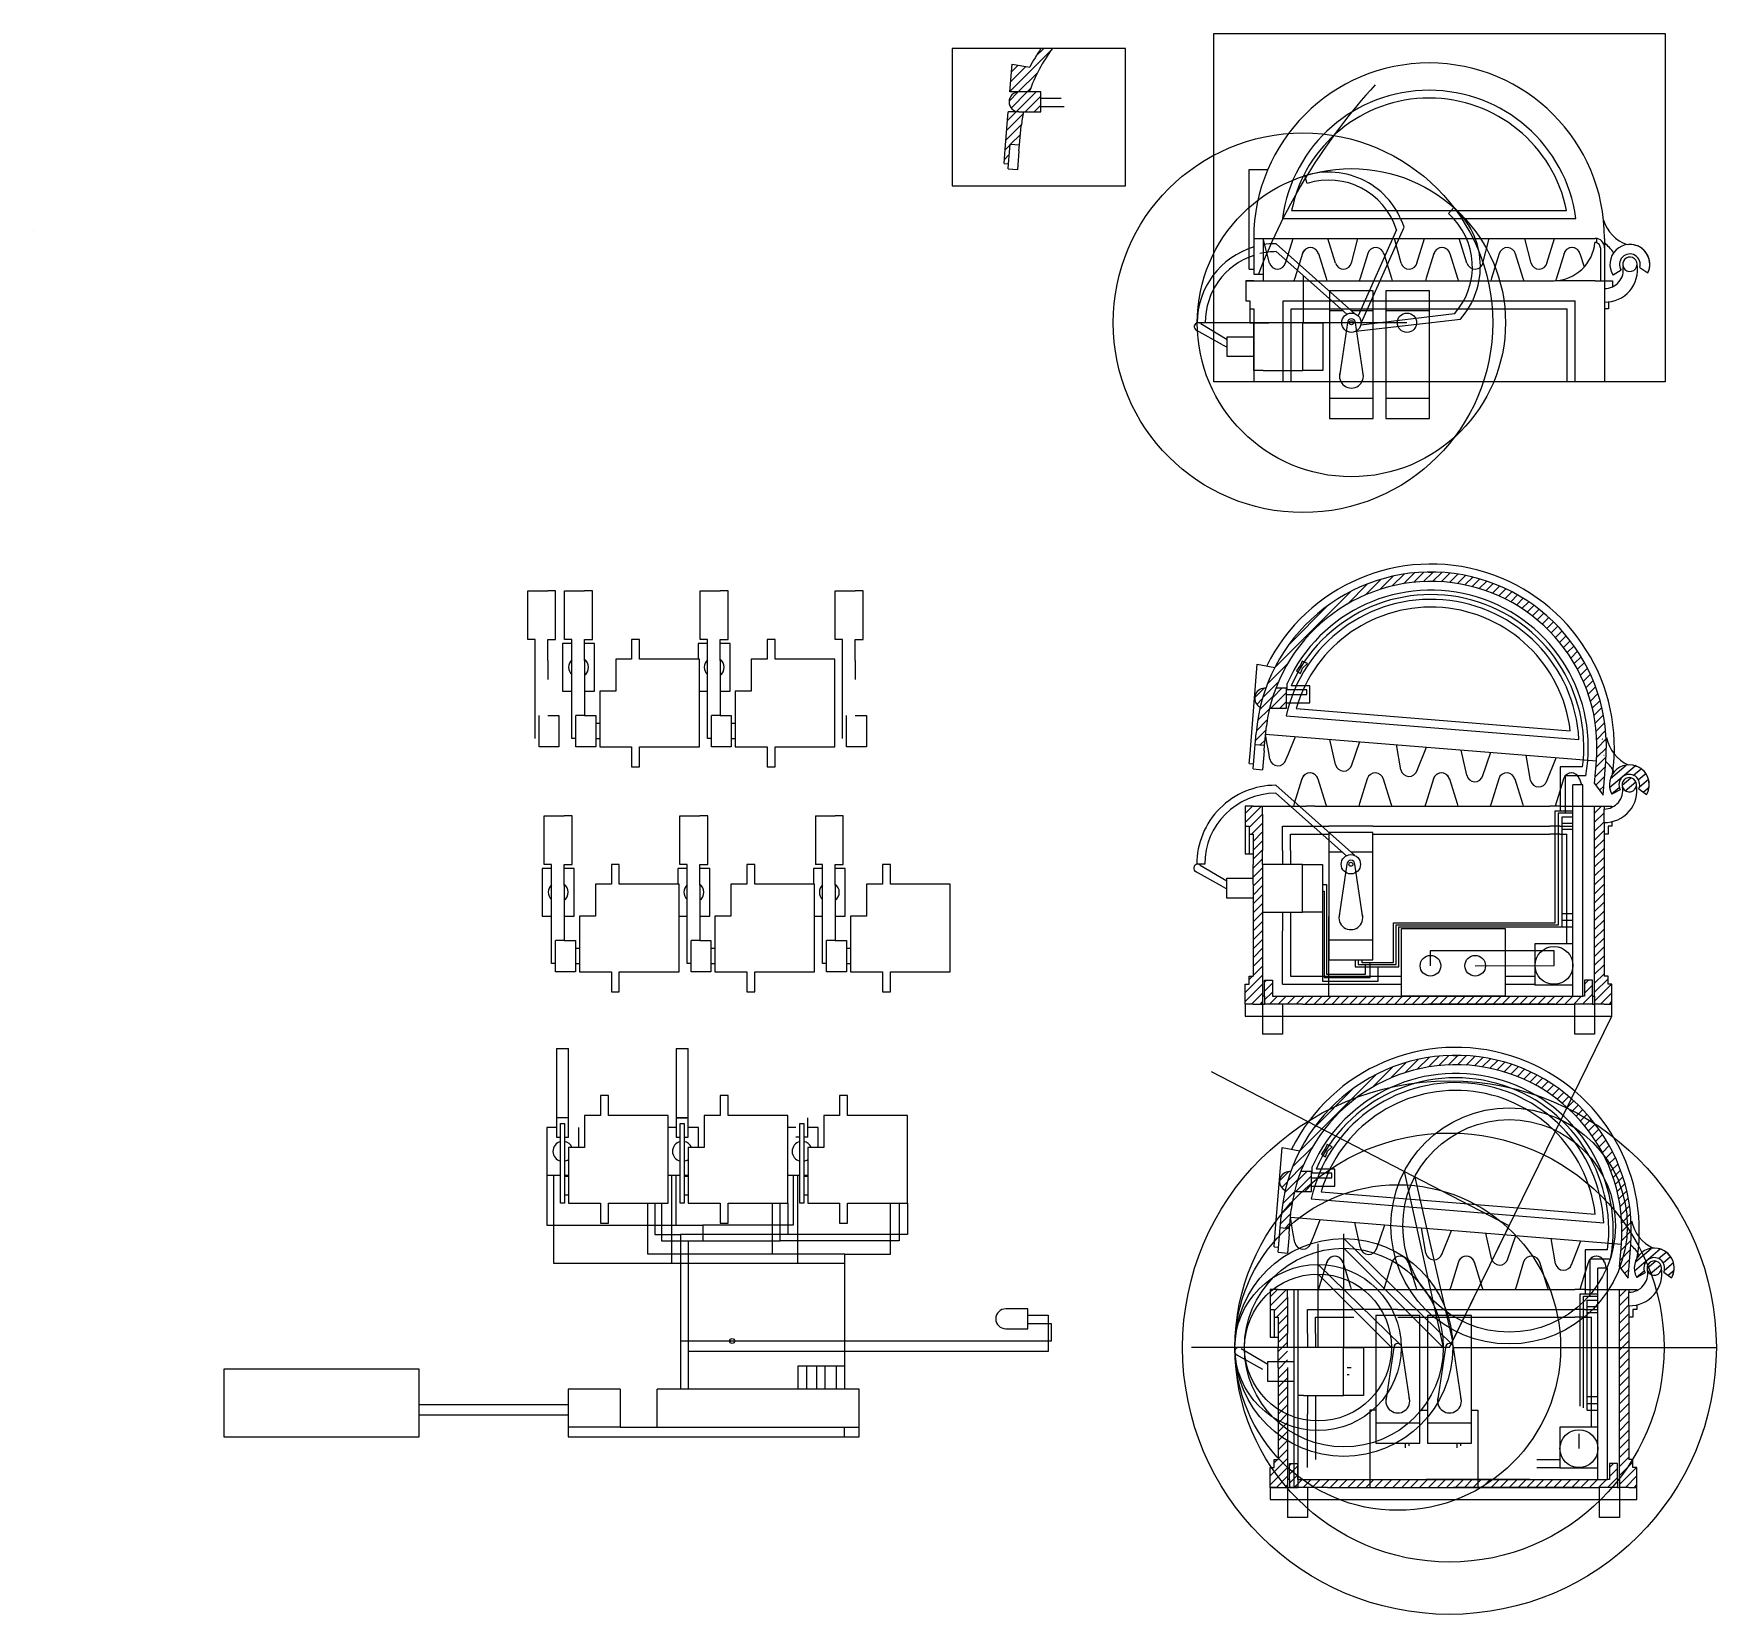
# Model space of a CAD drawing. Header units: millimetres. Extents: x 87 to 257, y -5 to 54.
# Drawn here: x 214.7 to 256.91, y -4.93 to 34.73 of the extents above; entities that cross this region are included whole.
import ezdxf

# ---------------------------------------------------------------- set-up
doc = ezdxf.new("R2010")
doc.units = ezdxf.units.MM
doc.layers.get('0').transparency = 0.1
for name, color, linetype, transparency in [('5V', 30, 'Continuous', 0.1), ('GND', 251, 'Continuous', 0.1), ('Pins', 230, 'Continuous', 0.1), ('sezione', 90, 'Continuous', 0.1)]:
    doc.layers.add(name, color=color, linetype=linetype, transparency=transparency)
for name, color, linetype in [('components', 10, 'Continuous'), ('Layer1', 151, 'Continuous'), ('scatola', 255, 'Continuous')]:
    doc.layers.add(name, color=color, linetype=linetype)
pattern_1 = [(45, (53.01567, 0), (-0.1122532, 0.1122532), [])]
pattern_2 = [(45, (73.00359, -15.03671), (-0.1122532, 0.1122532), [])]
pattern_3 = [(45, (73.62871, -27.16204), (-0.1122532, 0.1122532), [])]

msp = doc.modelspace()

# ---------------------------------------------------------------- hatches: boundary and pattern name
at = {"layer": 'components'}
h = msp.add_hatch(dxfattribs=at)
h.set_pattern_fill('ANSI31', color=256, scale=0.05)
h.set_pattern_definition(pattern_1)
h.paths.add_polyline_path([(239.96843, 33.26956), (239.41732, 33.26956, 0.3675249), (239.17059, 33.05988), (239.16732, 33.01956, 0.41421356), (239.41732, 32.76956), (239.96843, 32.76956)])
at = {"layer": 'scatola'}
h = msp.add_hatch(dxfattribs=at)
h.set_pattern_fill('ANSI31', color=256, scale=0.05)
h.set_pattern_definition(pattern_2)
h.paths.add_polyline_path([(245.62217, 17.35866, -0.95307372), (253.9141, 16.68557), (253.90271, 16.48584), (253.85638, 15.91512), (254.06953, 15.62916), (254.13753, 16.46678, 1), (245.36638, 17.17876), (245.34365, 16.89876), (245.57847, 16.8797), (245.60304, 17.14897), (245.6012, 17.1597), (245.604, 17.15948)])
h = msp.add_hatch(dxfattribs=at)
h.set_pattern_fill('ANSI31', color=256, scale=0.05)
h.set_pattern_definition([(45, (59.1775, -14.96354), (-0.1122532, 0.1122532), [])])
edge = h.paths.add_edge_path()
edge.add_arc((249.75195, 16.82277), 4.16441, 159.13459, 166.343007)
edge.add_line((245.70529, 17.80603), (246.13025, 17.80603))
edge.add_line((246.13025, 17.80603), (246.13025, 18.30603))
edge.add_line((246.13025, 18.30603), (245.86065, 18.30603))
edge = h.paths.add_edge_path()
edge.add_arc((249.75195, 16.82277), 4.4, 160.29953, 166.746402)
edge.add_arc((245.57914, 18.05603), 0.25, 90, 243.897672, ccw=False)
edge.add_line((245.57914, 18.30603), (245.60949, 18.30603))
h = msp.add_hatch(dxfattribs=at)
h.set_pattern_fill('ANSI31', color=256, scale=0.05, angle=-4.640726)
h.set_pattern_definition([(40.35927, (71.09742, -0.23255), (-0.10280308, 0.12096731), [])])
h.paths.add_polyline_path([(254.93617, 16.34077, -0.01966251), (254.87125, 16.36535, 0.66979759), (254.28766, 15.64803), (254.44575, 15.73251), (254.49855, 15.76143, -1.59693894), (254.9668, 15.78447), (255.16121, 15.63853, 0.44012966)])
h.paths.add_polyline_path([(254.55864, 15.82313, 0.80054341), (254.90649, 15.87202, 1.24915149)], flags=17)
h = msp.add_hatch(dxfattribs=at)
h.set_pattern_fill('ANSI31', color=256, scale=0.05)
h.set_pattern_definition(pattern_2)
h.paths.add_polyline_path([(245.52811, 10.58158), (245.52811, 13.38952), (245.52811, 13.88952), (245.52811, 14.23952), (245.52811, 15.15094), (245.52811, 15.34912), (245.29252, 15.34912), (245.09252, 15.34912), (245.09252, 14.84912), (245.19252, 14.84912), (245.19252, 14.64912), (245.29252, 14.64912), (245.29252, 13.88952), (245.29252, 13.38952), (245.29252, 12.22226), (245.29252, 11.08158), (245.19252, 11.08158), (245.19252, 10.88158), (245.09252, 10.88158), (245.09252, 10.38158), (245.29252, 10.38158), (245.52811, 10.38158)])
h.paths.add_polyline_path([(253.80692, 10.58158), (253.80692, 10.98158), (253.60692, 10.98158), (253.60692, 10.58158), (253.55692, 10.58158), (245.82811, 10.58158), (245.77811, 10.58158), (245.77811, 10.98158), (245.57811, 10.98158), (245.57811, 10.58158), (245.57811, 10.38158), (246.02811, 10.38158), (246.52811, 10.38158), (252.85692, 10.38158), (253.35692, 10.38158), (253.80692, 10.38158)])
h.paths.add_polyline_path([(254.29252, 10.88158), (254.19252, 10.88158), (254.19252, 11.08158), (254.09252, 11.08158), (254.09252, 14.93949), (254.09252, 15.27706), (254.09252, 15.34912), (253.85692, 15.34912), (253.85692, 15.15094), (253.85692, 10.58158), (253.85692, 10.38158), (254.05692, 10.38158), (254.09252, 10.38158), (254.29252, 10.38158)])
h = msp.add_hatch(dxfattribs=at)
h.set_pattern_fill('ANSI31', color=256, scale=0.05)
h.set_pattern_definition(pattern_3)
h.paths.add_polyline_path([(246.2473, 5.23333, -0.95307372), (254.53923, 4.56024), (254.52783, 4.36051), (254.48151, 3.78979), (254.69466, 3.50383), (254.76266, 4.34145, 1), (245.99151, 5.05344), (245.96878, 4.77343), (246.2036, 4.75437), (246.22817, 5.02364), (246.22633, 5.03437), (246.22912, 5.03415)])
h = msp.add_hatch(dxfattribs=at)
h.set_pattern_fill('ANSI31', color=256, scale=0.05)
h.set_pattern_definition([(45, (59.80262, -27.08887), (-0.1122532, 0.1122532), [])])
edge = h.paths.add_edge_path()
edge.add_arc((250.37708, 4.69744), 4.16441, 159.13459, 166.343007)
edge.add_line((246.33042, 5.6807), (246.75538, 5.6807))
edge.add_line((246.75538, 5.6807), (246.75538, 6.1807))
edge.add_line((246.75538, 6.1807), (246.48578, 6.1807))
edge = h.paths.add_edge_path()
edge.add_arc((250.37708, 4.69744), 4.4, 160.29953, 166.746402)
edge.add_arc((246.20427, 5.9307), 0.25, 90, 243.897672, ccw=False)
edge.add_line((246.20427, 6.1807), (246.23462, 6.1807))
h = msp.add_hatch(dxfattribs=at)
h.set_pattern_fill('ANSI31', color=256, scale=0.05, angle=-4.640726)
h.set_pattern_definition([(40.35927, (71.72255, -12.35788), (-0.10280308, 0.12096731), [])])
h.paths.add_polyline_path([(255.5613, 4.21544, -0.01966251), (255.49638, 4.24002, 0.66979759), (254.91279, 3.5227), (255.07088, 3.60718), (255.12368, 3.6361, -1.59693894), (255.59193, 3.65914), (255.78634, 3.5132, 0.44012966)])
h.paths.add_polyline_path([(255.18377, 3.6978, 0.80054341), (255.53162, 3.74669, 1.24915149)], flags=17)
h = msp.add_hatch(dxfattribs=at)
h.set_pattern_fill('ANSI31', color=256, scale=0.05)
h.set_pattern_definition(pattern_3)
h.paths.add_polyline_path([(246.15324, -1.54375), (246.15324, 1.26419), (246.15324, 1.76419), (246.15324, 2.11419), (246.15324, 3.02561), (246.15324, 3.22379), (245.91765, 3.22379), (245.71765, 3.22379), (245.71765, 2.72379), (245.81765, 2.72379), (245.81765, 2.52379), (245.91765, 2.52379), (245.91765, 1.76419), (245.91765, 1.26419), (245.91765, 0.09693), (245.91765, -1.04375), (245.81765, -1.04375), (245.81765, -1.24375), (245.71765, -1.24375), (245.71765, -1.74375), (245.91765, -1.74375), (246.15324, -1.74375)])
h.paths.add_polyline_path([(254.43205, -1.54375), (254.43205, -1.14375), (254.23205, -1.14375), (254.23205, -1.54375), (254.18205, -1.54375), (246.45324, -1.54375), (246.40324, -1.54375), (246.40324, -1.14375), (246.20324, -1.14375), (246.20324, -1.54375), (246.20324, -1.74375), (246.65324, -1.74375), (247.15324, -1.74375), (253.48205, -1.74375), (253.98205, -1.74375), (254.43205, -1.74375)])
h.paths.add_polyline_path([(254.91765, -1.24375), (254.81765, -1.24375), (254.81765, -1.04375), (254.71765, -1.04375), (254.71765, 2.81417), (254.71765, 3.15173), (254.71765, 3.22379), (254.48205, 3.22379), (254.48205, 3.02561), (254.48205, -1.54375), (254.48205, -1.74375), (254.68205, -1.74375), (254.71765, -1.74375), (254.91765, -1.74375)])
at = {"layer": 'sezione'}
h = msp.add_hatch(dxfattribs=at)
h.set_pattern_fill('ANSI31', color=256, scale=0.05)
h.set_pattern_definition(pattern_1)
h.paths.add_polyline_path([(240.25533, 34.35977), (239.96634, 34.35977, 0.03115271), (239.68654, 33.88887), (239.24441, 33.96927), (239.17059, 33.05988, -0.3675249), (239.41732, 33.26956), (239.67563, 33.26956, -0.07453716)])
edge = h.paths.add_edge_path()
edge.add_line((239.53323, 32.76956), (239.14703, 32.76956))
edge.add_line((239.14703, 32.76956), (239.06185, 31.72017))
edge.add_line((239.06185, 31.72017), (239.04214, 31.47747))
edge.add_line((239.04214, 31.47747), (239.1538, 31.4684))
edge.add_line((239.1538, 31.4684), (239.17688, 31.75275))
edge.add_line((239.17688, 31.75275), (239.19347, 31.95713))
edge.add_line((239.19347, 31.95713), (239.42829, 31.93807))
edge.add_line((239.42829, 31.93807), (239.47199, 32.41703))
edge.add_arc((243.60177, 31.88114), 4.16441, 167.682049, 172.606525, ccw=False)

# ---------------------------------------------------------------- linework, layer by layer
for p, q in [((246.64562, 30.97313), (246.5851, 31.16375)), ((250.19337, 30.21675), (250.32639, 30.3661)), ((248.88455, 29.81336), (247.92519, 27.65163)), ((247.99692, 27.46457), (249.07517, 29.87389)), ((247.84228, 27.70512), (245.87226, 29.46195)), ((245.87226, 29.26195), (247.64229, 27.69337)), ((247.86603, 27.26388), (250.48822, 27.56645)), ((250.33888, 27.69947), (247.99028, 27.42104))]:
    msp.add_line(p, q)
for centre, radius in [((247.75522, 27.47917), 0.24214), ((247.75522, 27.47917), 0.24214), ((247.75522, 27.47917), 0.24214), ((247.75522, 27.47917), 0.05), ((247.75522, 27.47917), 0.05), ((247.75522, 27.47917), 0.05), ((249.14994, 27.47917), 0.24214)]:
    msp.add_circle(centre, radius)
for centre, radius, start, end in [((247.1852, 29.27378), 1.98296, 17.6158, 107.694496), ((247.1852, 29.27378), 1.78296, 17.6158, 107.6158), ((249.00748, 28.88536), 1.78296, 318.308186, 48.308186), ((249.00748, 28.88536), 1.98296, 318.308186, 48.386882), ((245.87226, 27.47899), 1.98296, 106.604458, 180.078696), ((245.87226, 27.47899), 1.78296, 108.531011, 180), ((245.87226, 27.47899), 1.78296, 90, 103.442356), ((245.87226, 27.47899), 1.98296, 90, 99.789618)]:
    msp.add_arc(centre, radius, start, end)
at = {"layer": '5V'}
for p, q in [((246.71628, 18.36985), (246.24263, 18.36985)), ((246.71628, 17.93878), (246.71628, 18.36985)), ((253.55659, 16.33952), (252.99149, 16.33952)), ((252.99149, 16.33952), (252.99149, 15.23585)), ((252.86572, 12.42347), (252.86572, 15.23585)), ((252.86572, 15.23585), (253.31319, 15.23585)), ((247.02811, 13.21419), (247.07067, 13.21419)), ((247.07067, 13.21419), (247.07067, 11.04714)), ((248.8126, 11.42515), (248.8126, 12.42347)), ((248.8126, 12.42347), (252.86572, 12.42347)), ((248.02005, 11.49087), (248.02005, 11.42515)), ((248.02005, 11.42515), (248.8126, 11.42515)), ((248.22661, 11.04714), (248.22661, 11.42515)), ((247.07067, 11.04714), (248.22661, 11.04714)), ((250.86119, 11.34603), (252.83811, 11.35387)), ((247.34141, 6.24452), (246.86775, 6.24452)), ((247.34141, 5.81345), (247.34141, 6.24452)), ((230.28148, 5.3889), (230.28148, 4.60272)), ((233.61862, 5.3889), (233.61862, 4.60272)), ((236.61862, 5.3889), (236.61862, 4.60272)), ((230.28148, 4.60272), (230.9233, 4.60272)), ((230.9233, 4.60272), (230.9233, 0.72185)), ((236.61862, 4.60272), (230.9233, 4.60272)), ((254.18172, 4.2142), (253.61661, 4.2142)), ((253.61661, 4.2142), (253.61661, 3.11052)), ((253.49085, 0.29814), (253.49085, 3.11052)), ((253.49085, 3.11052), (253.93831, 3.11052)), ((240.22175, 2.36917), (240.22175, 1.92977)), ((232.2243, 1.92977), (230.9233, 1.92977)), ((240.22175, 1.92977), (232.2243, 1.92977)), ((247.65324, 1.08886), (247.6958, 1.08886)), ((224.37067, 0.33708), (228.10909, 0.33708)), ((249.19601, -0.63446), (249.19601, -0.70018)), ((250.49372, -0.63446), (250.49372, -0.70018))]:
    msp.add_line(p, q, dxfattribs=at)
for centre, radius in [((249.75195, 16.82277), 3.552713678800501e-15), ((249.75195, 16.82277), 7.105427357601002e-15), ((252.83811, 11.35387), 0.47508), ((250.86119, 11.34603), 0.25888), ((250.37708, 4.69744), 3.552713678800501e-15), ((250.37708, 4.69744), 7.105427357601002e-15), ((253.46324, -0.77146), 0.47508)]:
    msp.add_circle(centre, radius, dxfattribs=at)
for centre, start, end in [((249.75195, 16.82277), 352.761323, 156.209886), ((249.75195, 16.82277), 329.028372, 329.128456), ((250.37708, 4.69744), 352.761323, 156.209886), ((250.37708, 4.69744), 329.028372, 329.128456)]:
    msp.add_arc(centre, 3.83521, start, end, dxfattribs=at)
at = {"layer": 'components'}
for p, q in [((239.96843, 33.26956), (239.41732, 33.26956)), ((239.96843, 32.76956), (239.96843, 33.26956)), ((239.96843, 33.11296), (240.4787, 33.11296)), ((239.41732, 32.76956), (239.96843, 32.76956)), ((239.96843, 32.90231), (240.55447, 32.90231)), ((243.97744, 27.45657), (243.90556, 27.47899)), ((243.97744, 27.45657), (244.6412, 27.0615)), ((245.30561, 26.62783), (245.30561, 27.47783)), ((245.30561, 27.47783), (245.5412, 27.47783)), ((246.0412, 27.47783), (245.5412, 27.47783)), ((246.5412, 27.47783), (246.0412, 27.47783)), ((246.5412, 26.27783), (246.5412, 27.47783)), ((246.5412, 27.47783), (247.0412, 27.47783)), ((247.0412, 27.47783), (247.0412, 26.27783)), ((247.54546, 27.77917), (247.20522, 27.77917)), ((247.65522, 27.47917), (247.45522, 26.13939)), ((248.30522, 27.77917), (247.75924, 27.77917)), ((248.05522, 26.13939), (247.85522, 27.47917)), ((248.95776, 27.77917), (248.61752, 27.77917)), ((249.17154, 27.77917), (248.95776, 27.77917)), ((249.71752, 27.77917), (249.17154, 27.77917)), ((244.52173, 26.92783), (243.85901, 27.29576)), ((244.6412, 26.62783), (244.6412, 27.12783)), ((244.6412, 27.12783), (245.30561, 27.12783)), ((244.52173, 26.92783), (244.6412, 26.8615)), ((245.30561, 26.62783), (244.6412, 26.62783)), ((245.30561, 26.27783), (245.30561, 26.62783)), ((245.5412, 26.27783), (245.30561, 26.27783)), ((245.5412, 26.27783), (246.5412, 26.27783)), ((247.0412, 26.27783), (246.5412, 26.27783)), ((248.30522, 25.57917), (247.20522, 25.57917)), ((249.71752, 25.57917), (248.61752, 25.57917)), ((227.96994, 19.43389), (227.96994, 18.23389)), ((228.20105, 19.43389), (227.96994, 19.43389)), ((228.76994, 19.43389), (228.51847, 19.43389)), ((228.76994, 18.23389), (228.76994, 19.43389)), ((231.36994, 19.43389), (231.36994, 19.03389)), ((231.60105, 19.43389), (231.36994, 19.43389)), ((232.16994, 19.43389), (231.91847, 19.43389)), ((232.16994, 18.23389), (232.16994, 19.43389)), ((228.30105, 18.767), (228.30105, 18.767)), ((231.70105, 18.767), (231.70105, 18.767)), ((227.96994, 18.23389), (228.20105, 18.23389)), ((228.51847, 18.23389), (228.76994, 18.23389)), ((231.40105, 18.23389), (231.60105, 18.23389)), ((231.91847, 18.23389), (232.16994, 18.23389)), ((227.37741, 16.83389), (227.37741, 17.62559)), ((227.59482, 17.62559), (227.87741, 17.62559)), ((228.30105, 16.83389), (228.30105, 17.62559)), ((228.51847, 17.62559), (228.80105, 17.62559)), ((228.90105, 17.42555), (228.80105, 17.42555)), ((231.70105, 16.83389), (231.70105, 17.62559)), ((231.91847, 17.62559), (232.20105, 17.62559)), ((232.30105, 17.42555), (232.20105, 17.42555)), ((235.09144, 16.83389), (235.09144, 17.62559)), ((235.30886, 17.62559), (235.59144, 17.62559)), ((228.80105, 17.04634), (228.90105, 17.04634)), ((232.20105, 17.04634), (232.30105, 17.04634)), ((227.77741, 16.83389), (227.37741, 16.83389)), ((228.70105, 16.83389), (228.30105, 16.83389)), ((232.10105, 16.83389), (231.70105, 16.83389)), ((235.49144, 16.83389), (235.09144, 16.83389)), ((227.46033, 13.78896), (227.46033, 12.58896)), ((227.69144, 13.78896), (227.46033, 13.78896)), ((228.26033, 13.78896), (228.00886, 13.78896)), ((228.26033, 12.58896), (228.26033, 13.78896)), ((230.86033, 13.78896), (230.86033, 13.38896)), ((231.09144, 13.78896), (230.86033, 13.78896)), ((231.66033, 13.78896), (231.40886, 13.78896)), ((231.66033, 12.58896), (231.66033, 13.78896)), ((234.49144, 13.78896), (234.26033, 13.78896)), ((234.26033, 13.78896), (234.26033, 13.38896)), ((235.06033, 13.78896), (234.80886, 13.78896)), ((235.06033, 12.58896), (235.06033, 13.78896)), ((227.79144, 13.12207), (227.79144, 13.12207)), ((231.19144, 13.12207), (231.19144, 13.12207)), ((234.59144, 13.12207), (234.59144, 13.12207)), ((227.46033, 12.58896), (227.69144, 12.58896)), ((228.00886, 12.58896), (228.26033, 12.58896)), ((230.89144, 12.58896), (231.09144, 12.58896)), ((231.40886, 12.58896), (231.66033, 12.58896)), ((234.29144, 12.58896), (234.49144, 12.58896)), ((234.80886, 12.58896), (235.06033, 12.58896)), ((227.79144, 11.18896), (227.79144, 11.98066)), ((228.00886, 11.98066), (228.29144, 11.98066)), ((231.19144, 11.18896), (231.19144, 11.98066)), ((231.40886, 11.98066), (231.69144, 11.98066)), ((234.59144, 11.18896), (234.59144, 11.98066)), ((234.80886, 11.98066), (235.09144, 11.98066)), ((228.39144, 11.78062), (228.29144, 11.78062)), ((228.29144, 11.40141), (228.39144, 11.40141)), ((231.79144, 11.78062), (231.69144, 11.78062)), ((231.69144, 11.40141), (231.79144, 11.40141)), ((235.19144, 11.78062), (235.09144, 11.78062)), ((235.09144, 11.40141), (235.19144, 11.40141)), ((228.19144, 11.18896), (227.79144, 11.18896)), ((231.59144, 11.18896), (231.19144, 11.18896)), ((234.99144, 11.18896), (234.59144, 11.18896)), ((227.81862, 7.28756), (227.57615, 7.28756)), ((227.57615, 7.28756), (227.57615, 6.08756)), ((228.37615, 6.7889), (228.37615, 7.28756)), ((230.81862, 7.28756), (230.61862, 7.28756)), ((231.37615, 7.28756), (231.11862, 7.28756)), ((231.37615, 6.7889), (231.37615, 7.28756)), ((233.81862, 7.28756), (233.61862, 7.28756)), ((234.37615, 7.28756), (234.11862, 7.28756)), ((234.37615, 6.7889), (234.37615, 7.28756)), ((227.57615, 6.08756), (227.91862, 6.08756)), ((228.01862, 6.08756), (228.11862, 6.08756)), ((228.11862, 6.06108), (228.01862, 6.06108)), ((230.61862, 6.08756), (230.91862, 6.08756)), ((231.01862, 6.08756), (231.11862, 6.08756)), ((231.11862, 6.06108), (231.01862, 6.06108)), ((233.61862, 6.08756), (233.91862, 6.08756)), ((234.01862, 6.08756), (234.11862, 6.08756)), ((234.11862, 6.06108), (234.01862, 6.06108)), ((228.01862, 5.60136), (228.11862, 5.60136)), ((231.01862, 5.60136), (231.11862, 5.60136)), ((234.01862, 5.60136), (234.11862, 5.60136)), ((239.63571, 2.73642), (239.0846, 2.73642)), ((239.63571, 2.23642), (239.63571, 2.73642)), ((239.63571, 2.57982), (240.14598, 2.57982)), ((238.83571, 2.50994), (238.83571, 2.46291)), ((239.0846, 2.23642), (239.63571, 2.23642)), ((239.63571, 2.36917), (240.22175, 2.36917)), ((224.37067, 1.22185), (219.47067, 1.22185)), ((219.47067, 1.22185), (219.47067, -0.47815)), ((224.37067, -0.47815), (224.37067, 1.22185)), ((228.10909, 0.72185), (228.10909, -0.47815)), ((229.41396, 0.72185), (228.10909, 0.72185)), ((229.41396, 0.72185), (229.41396, -0.23441)), ((235.40909, 0.72185), (230.34196, 0.72185)), ((230.34196, -0.23441), (230.34196, 0.72185)), ((235.40909, -0.47815), (235.40909, 0.72185)), ((229.41396, -0.23441), (228.10909, -0.23441)), ((229.41396, -0.23441), (235.40909, -0.23441)), ((235.03353, -0.23441), (235.03353, -0.47815)), ((219.47067, -0.47815), (224.37067, -0.47815)), ((228.10909, -0.47815), (235.40909, -0.47815))]:
    msp.add_line(p, q, dxfattribs=at)
for points in [[(248.30522, 25.07917), (248.30522, 28.27917), (247.20522, 28.27917), (247.20522, 25.07917), (248.30522, 25.07917)], [(249.71752, 25.07917), (249.71752, 28.27917), (248.61752, 28.27917), (248.61752, 25.07917), (249.71752, 25.07917)], [(231.40105, 19.03389), (229.90105, 19.03389), (229.90105, 19.53389), (229.70105, 19.53389), (229.70105, 19.03389), (229.30105, 19.03389), (229.30105, 18.23389), (228.90105, 18.23389), (228.90105, 16.83389), (229.70105, 16.83389), (229.70105, 16.33389), (229.90105, 16.33389), (229.90105, 16.83389), (231.40105, 16.83389), (231.40105, 19.03389)], [(234.80105, 19.03389), (233.30105, 19.03389), (233.30105, 19.53389), (233.10105, 19.53389), (233.10105, 19.03389), (232.70105, 19.03389), (232.70105, 18.23389), (232.30105, 18.23389), (232.30105, 16.83389), (233.10105, 16.83389), (233.10105, 16.33389), (233.30105, 16.33389), (233.30105, 16.83389), (234.80105, 16.83389), (234.80105, 19.03389)], [(227.87741, 17.62559), (227.87741, 16.83389), (227.77741, 16.83389)], [(228.80105, 17.62559), (228.80105, 16.83389), (228.70105, 16.83389)], [(232.20105, 17.62559), (232.20105, 16.83389), (232.10105, 16.83389)], [(235.59144, 17.62559), (235.59144, 16.83389), (235.49144, 16.83389)], [(230.89144, 13.38896), (229.39144, 13.38896), (229.39144, 13.88896), (229.19144, 13.88896), (229.19144, 13.38896), (228.79144, 13.38896), (228.79144, 12.58896), (228.39144, 12.58896), (228.39144, 11.18896), (229.19144, 11.18896), (229.19144, 10.68896), (229.39144, 10.68896), (229.39144, 11.18896), (230.89144, 11.18896), (230.89144, 13.38896)], [(234.29144, 13.38896), (232.79144, 13.38896), (232.79144, 13.88896), (232.59144, 13.88896), (232.59144, 13.38896), (232.19144, 13.38896), (232.19144, 12.58896), (231.79144, 12.58896), (231.79144, 11.18896), (232.59144, 11.18896), (232.59144, 10.68896), (232.79144, 10.68896), (232.79144, 11.18896), (234.29144, 11.18896), (234.29144, 13.38896)], [(237.69144, 13.38896), (236.19144, 13.38896), (236.19144, 13.88896), (235.99144, 13.88896), (235.99144, 13.38896), (235.59144, 13.38896), (235.59144, 12.58896), (235.19144, 12.58896), (235.19144, 11.18896), (235.99144, 11.18896), (235.99144, 10.68896), (236.19144, 10.68896), (236.19144, 11.18896), (237.69144, 11.18896), (237.69144, 13.38896)], [(228.29144, 11.98066), (228.29144, 11.18896), (228.19144, 11.18896)], [(231.69144, 11.98066), (231.69144, 11.18896), (231.59144, 11.18896)], [(235.09144, 11.98066), (235.09144, 11.18896), (234.99144, 11.18896)], [(230.61862, 7.5889), (229.11862, 7.5889), (229.11862, 8.0889), (228.91862, 8.0889), (228.91862, 7.5889), (228.51862, 7.5889), (228.51862, 6.7889), (228.11862, 6.7889), (228.11862, 5.3889), (228.91862, 5.3889), (228.91862, 4.8889), (229.11862, 4.8889), (229.11862, 5.3889), (230.61862, 5.3889), (230.61862, 7.5889)], [(233.61862, 7.5889), (232.11862, 7.5889), (232.11862, 8.0889), (231.91862, 8.0889), (231.91862, 7.5889), (231.51862, 7.5889), (231.51862, 6.7889), (231.11862, 6.7889), (231.11862, 5.3889), (231.91862, 5.3889), (231.91862, 4.8889), (232.11862, 4.8889), (232.11862, 5.3889), (233.61862, 5.3889), (233.61862, 7.5889)], [(236.61862, 7.5889), (235.11862, 7.5889), (235.11862, 8.0889), (234.91862, 8.0889), (234.91862, 7.5889), (234.51862, 7.5889), (234.51862, 6.7889), (234.11862, 6.7889), (234.11862, 5.3889), (234.91862, 5.3889), (234.91862, 4.8889), (235.11862, 4.8889), (235.11862, 5.3889), (236.61862, 5.3889), (236.61862, 7.5889)], [(227.91862, 5.3889), (227.91862, 7.3889), (228.01862, 7.3889), (228.01862, 5.3889), (227.91862, 5.3889)], [(230.91862, 5.3889), (230.91862, 7.3889), (231.01862, 7.3889), (231.01862, 5.3889), (230.91862, 5.3889)], [(233.91862, 5.3889), (233.91862, 7.3889), (234.01862, 7.3889), (234.01862, 5.3889), (233.91862, 5.3889)]]:
    msp.add_lwpolyline(points, dxfattribs=at)
msp.add_circle((247.75522, 27.47917), 3.86591, dxfattribs=at)
for centre, radius, start, end in [((239.41732, 33.01956), 0.25, 90, 270), ((243.91391, 27.37934), 0.1, 94.791956, 245.221565), ((247.75522, 27.47917), 0.1, 0, 180), ((247.75522, 26.13939), 0.3, 163.019398, 16.980602), ((228.36994, 18.83389), 0.25, 132.497869, 227.502131), ((228.36994, 18.83389), 0.25, 306.448671, 53.551329), ((231.76994, 18.83389), 0.25, 132.497869, 227.502131), ((231.76994, 18.83389), 0.25, 306.448671, 53.551329), ((227.86033, 13.18896), 0.25, 132.497869, 227.502131), ((227.86033, 13.18896), 0.25, 306.448671, 53.551329), ((231.26033, 13.18896), 0.25, 132.497869, 227.502131), ((231.26033, 13.18896), 0.25, 306.448671, 53.551329), ((234.66033, 13.18896), 0.25, 132.497869, 227.502131), ((234.66033, 13.18896), 0.25, 306.448671, 53.551329), ((227.97615, 6.68756), 0.25, 103.303029, 256.696971), ((227.97615, 6.68756), 0.25, 23.915311, 80.218064), ((230.97615, 6.68756), 0.25, 103.303029, 256.696971), ((230.97615, 6.68756), 0.25, 23.915311, 80.218064), ((233.97615, 6.68756), 0.25, 103.303029, 256.696971), ((233.97615, 6.68756), 0.25, 23.915311, 80.218064), ((227.97615, 6.68756), 0.25, 279.781936, 304.74317), ((230.97615, 6.68756), 0.25, 279.781936, 304.74317), ((233.97615, 6.68756), 0.25, 279.781936, 304.74317), ((239.0846, 2.48642), 0.25, 90, 270)]:
    msp.add_arc(centre, radius, start, end, dxfattribs=at)
at = {"layer": 'GND'}
for p, q in [((246.14661, 18.26921), (246.14661, 18.42736)), ((246.64052, 18.26921), (246.14661, 18.26921)), ((246.64052, 18.14942), (246.64052, 18.26921)), ((253.63309, 16.10866), (253.11449, 16.10866)), ((253.11449, 16.10866), (253.11449, 15.18227)), ((252.95155, 12.37448), (252.95155, 15.18227)), ((252.95155, 15.18227), (253.31319, 15.18227)), ((247.02811, 13.38659), (247.12814, 13.38659)), ((247.12814, 13.38659), (247.12814, 11.13439)), ((248.88007, 11.37679), (248.88007, 12.37448)), ((248.88007, 12.37448), (252.95155, 12.37448)), ((247.92937, 11.49087), (247.92937, 11.37679)), ((249.73937, 11.34603), (249.73937, 11.72632)), ((249.73937, 11.72632), (252.83556, 11.72632)), ((252.83556, 11.72632), (252.83556, 11.35386)), ((247.12814, 11.13439), (248.10542, 11.13439)), ((247.92937, 11.37679), (248.88007, 11.37679)), ((248.10542, 11.13439), (248.10542, 11.37679)), ((227.57615, 6.08756), (227.57615, 4.83429)), ((230.80572, 6.08756), (230.80572, 4.83429)), ((233.75343, 6.08756), (233.75343, 4.83429)), ((246.77174, 6.14388), (246.77174, 6.30203)), ((247.26565, 6.14388), (246.77174, 6.14388)), ((247.26565, 6.02409), (247.26565, 6.14388)), ((230.44718, 5.3889), (230.44718, 4.44174)), ((233.42531, 4.44174), (233.42531, 5.3889)), ((236.41221, 5.3889), (236.41221, 4.44174)), ((227.57615, 4.83429), (231.48339, 4.83429)), ((231.48339, 4.83429), (231.48339, 4.44174)), ((233.75343, 4.83429), (231.48339, 4.83429)), ((230.44718, 4.44174), (233.42531, 4.44174)), ((231.11524, 4.44174), (231.11524, 0.72185)), ((236.41221, 4.44174), (233.42531, 4.44174)), ((254.25822, 3.98333), (253.73962, 3.98333)), ((253.73962, 3.98333), (253.73962, 3.05694)), ((253.57667, 0.24915), (253.57667, 3.05694)), ((253.57667, 3.05694), (253.93831, 3.05694)), ((240.14598, 2.57982), (240.14598, 1.66776)), ((240.14598, 1.66776), (231.11524, 1.66776)), ((247.65324, 1.26126), (247.75327, 1.26126)), ((224.37067, 0.08032), (228.10909, 0.08032)), ((253.46068, -0.39901), (253.46068, -0.77147)), ((249.10533, -0.63446), (249.10533, -0.74854)), ((250.40303, -0.63446), (250.40303, -0.74854))]:
    msp.add_line(p, q, dxfattribs=at)
msp.add_circle((249.73937, 11.34603), 0.25888, dxfattribs=at)
for centre, start, end in [((249.75195, 16.82277), 349.574392, 156.008086), ((249.75195, 16.82277), 326.528389, 326.577514), ((250.37708, 4.69744), 349.574392, 156.008086), ((250.37708, 4.69744), 326.528389, 326.577514)]:
    msp.add_arc(centre, 3.94629, start, end, dxfattribs=at)
at = {"layer": 'Layer1'}
for p, q in [((246.54994, 27.47789), (246.54994, 28.66139)), ((249.14994, 27.47917), (243.91324, 27.47659)), ((249.14994, 27.47917), (246.54994, 27.47789)), ((246.48245, 18.89005), (246.37923, 18.74246)), ((246.37923, 18.74246), (246.48067, 18.67666)), ((246.48067, 18.67666), (246.5305, 18.81536)), ((246.5216, 18.98607), (246.48245, 18.89005)), ((246.65151, 18.92739), (246.5216, 18.98607)), ((246.5305, 18.81536), (246.65151, 18.92739)), ((247.19213, 10.58158), (247.19213, 12.58158)), ((245.09252, 10.38158), (245.09252, 10.08158)), ((254.29252, 10.08158), (254.29252, 10.38158)), ((245.09252, 10.08158), (254.29252, 10.08158)), ((250.21579, 1.76553), (254.29252, 10.08158)), ((251.71239, 4.81843), (244.24932, 8.67977)), ((247.10758, 6.76472), (247.00435, 6.61713)), ((247.14673, 6.86074), (247.10758, 6.76472)), ((247.27664, 6.80206), (247.14673, 6.86074)), ((247.15563, 6.69003), (247.27664, 6.80206)), ((247.00435, 6.61713), (247.1058, 6.55133)), ((247.1058, 6.55133), (247.15563, 6.69003)), ((249.08018, 6.18032), (250.05912, 1.76553)), ((249.34385, 6.04389), (250.29324, 1.92351)), ((250.25981, 1.85532), (251.71239, 4.81843)), ((246.91809, 1.76423), (246.91809, 4.36671)), ((247.56579, 1.76428), (247.56579, 4.62214)), ((247.56579, 4.49755), (250.29719, 1.82362)), ((247.56579, 4.2576), (250.05912, 1.76553)), ((246.91809, 3.84984), (249.00168, 1.82041)), ((246.91809, 3.60792), (248.76048, 1.76553)), ((246.32164, -1.71577), (246.32164, 3.22379)), ((246.41765, -1.74375), (246.41765, 3.22379)), ((248.91809, 1.76553), (243.74633, 1.76553)), ((247.05723, 1.76419), (246.32164, 1.76419)), ((250.21579, 1.76553), (247.56579, 1.76428)), ((250.21579, 1.76553), (248.91809, 1.76553)), ((250.31579, 1.76554), (256.91006, 1.76554)), ((246.55723, 0.56419), (246.41765, 0.56419)), ((248.36809, 0.19577), (248.21962, 0.19577)), ((248.21962, 0.19577), (248.21962, -1.74375)), ((249.46809, 0.19577), (249.66579, 0.19577)), ((250.76579, 0.19577), (250.92671, 0.19577)), ((250.92671, 0.19577), (250.92671, -1.74375)), ((245.71765, -1.74375), (245.71765, -2.04375)), ((245.71765, -1.74375), (246.41765, -1.74375)), ((245.71765, -2.04375), (254.91765, -2.04375)), ((246.41765, -1.74375), (246.32164, -1.71577)), ((254.91765, -2.04375), (254.91765, -1.74375))]:
    msp.add_line(p, q, dxfattribs=at)
msp.add_lwpolyline([(237.73894, 34.35977), (237.73894, 30.91128), (242.08507, 30.91128), (242.08507, 34.35977), (237.73894, 34.35977)], dxfattribs=at)
for centre, radius in [((246.5412, 27.47783), 4.76128), ((250.21579, 1.76553), 6.69427), ((251.71239, 4.81843), 2.96366), ((251.71239, 4.81843), 2.66679), ((250.21579, 1.76553), 5.38202), ((248.91809, 1.76553), 4.08431), ((247.56579, 1.76553), 2.73202), ((247.56579, 1.76428), 2.49333), ((246.91809, 1.76553), 2.08431), ((246.91809, 1.76553), 1.84239), ((232.2243, 1.92977), 0.06135)]:
    msp.add_circle(centre, radius, dxfattribs=at)
msp.add_arc((259.34588, 23.39583), 14.89661, 137.569463, 159.158172, dxfattribs=at)
at = {"layer": 'Pins'}
for p, q in [((253.04379, 12.31729), (253.04379, 15.0838)), ((253.04379, 15.0838), (253.31319, 15.0838)), ((253.04379, 14.91953), (253.31319, 14.91953)), ((253.04379, 14.77116), (253.31319, 14.77116)), ((247.02811, 12.68952), (247.02811, 10.95815)), ((248.94332, 11.31488), (248.94332, 12.31729)), ((248.94332, 12.31729), (253.04379, 12.31729)), ((253.04379, 12.65915), (253.31319, 12.65915)), ((253.04379, 12.48746), (253.31319, 12.48746)), ((253.04379, 12.31729), (253.31319, 12.31729)), ((247.8538, 11.49087), (247.8538, 11.31488)), ((247.8538, 11.31488), (248.94332, 11.31488)), ((248.42336, 10.95815), (248.42336, 11.31488)), ((247.02811, 10.95815), (248.42336, 10.95815)), ((227.7438, 6.08756), (227.7438, 3.88441)), ((230.70441, 6.08756), (230.70441, 3.88441)), ((233.86062, 6.08756), (233.86062, 3.88441)), ((230.10385, 4.11117), (230.10385, 5.3889)), ((233.23589, 4.11117), (233.23589, 5.3889)), ((236.19104, 4.11117), (236.19104, 5.3889)), ((227.7438, 3.88441), (235.04644, 3.88441)), ((233.23589, 4.11117), (230.10385, 4.11117)), ((235.04644, 4.11117), (233.23589, 4.11117)), ((235.04644, 0.72185), (235.04644, 4.11117)), ((235.04644, 4.11117), (236.19104, 4.11117)), ((253.66891, 0.19196), (253.66891, 2.95847)), ((253.66891, 2.95847), (253.93831, 2.95847)), ((253.66891, 2.7942), (253.93831, 2.7942)), ((253.66891, 2.64583), (253.93831, 2.64583)), ((234.08488, 1.29554), (233.87344, 1.29554)), ((233.87344, 1.29554), (233.87344, 0.72185)), ((234.33515, 1.29554), (234.08488, 1.29554)), ((234.08488, 1.29554), (234.08488, 0.72185)), ((234.54888, 1.29554), (234.33515, 1.29554)), ((234.33515, 1.29554), (234.33515, 0.72185)), ((235.04644, 1.29554), (234.54888, 1.29554)), ((234.54888, 1.29554), (234.54888, 0.72185)), ((234.8283, 1.29554), (234.8283, 0.72185)), ((253.66891, 0.53382), (253.93831, 0.53382)), ((253.66891, 0.36213), (253.93831, 0.36213)), ((253.66891, 0.19196), (253.93831, 0.19196))]:
    msp.add_line(p, q, dxfattribs=at)
at = {"layer": 'scatola'}
for p, q in [((239.41667, 31.79492), (239.37793, 31.3177)), ((239.41667, 31.79492), (239.42829, 31.93807)), ((239.14338, 31.34009), (239.1538, 31.4684)), ((239.14338, 31.34009), (239.3782, 31.32102)), ((245.19359, 28.82462), (245.19359, 31.32462)), ((245.19359, 31.32462), (245.65944, 31.32462)), ((246.02397, 30.09588), (253.38725, 30.09588)), ((246.25633, 30.29588), (253.15488, 30.29588)), ((245.30561, 29.59588), (253.87001, 29.59588)), ((245.30561, 29.59588), (245.30561, 28.69588)), ((245.5412, 29.59588), (245.5412, 28.52783)), ((245.70064, 28.97317), (245.5412, 29.59588)), ((246.10064, 28.97317), (246.29262, 29.5922)), ((247.35539, 28.97317), (247.16341, 29.5922)), ((247.75539, 28.97317), (247.91483, 29.59588)), ((248.9998, 28.97317), (248.84037, 29.59588)), ((249.3998, 28.97317), (249.59178, 29.5922)), ((250.65455, 28.97317), (250.46257, 29.5922)), ((251.05455, 28.97317), (251.21399, 29.59588)), ((252.2621, 28.97317), (252.10266, 29.59588)), ((252.6621, 28.97317), (252.85407, 29.5922)), ((253.90561, 29.59588), (253.90561, 29.48532)), ((254.10561, 29.59588), (254.10561, 25.99724)), ((246.52801, 29.21604), (246.33604, 28.59701)), ((246.92801, 29.21604), (247.11999, 28.59701)), ((248.16533, 29.21604), (247.97335, 28.59701)), ((248.56533, 29.21604), (248.75731, 28.59701)), ((249.82718, 29.21604), (249.6352, 28.59701)), ((250.22718, 29.21604), (250.41916, 28.59701)), ((251.46449, 29.21604), (251.27251, 28.59701)), ((251.86449, 29.21604), (252.05647, 28.59701)), ((253.08947, 29.21604), (252.89749, 28.59701)), ((253.48947, 29.21604), (253.59399, 28.87902)), ((254.00001, 29.36029), (254.00001, 28.52965)), ((245.19359, 28.82462), (245.30561, 28.82462)), ((254.52294, 28.80025), (254.32231, 28.66957)), ((254.74017, 28.94414), (254.74017, 28.94414)), ((254.98761, 28.86249), (255.19358, 28.73336)), ((245.10561, 28.52783), (245.5412, 28.52783)), ((245.30561, 28.52783), (245.10561, 28.52783)), ((245.10561, 28.52783), (245.10561, 28.02783)), ((245.30561, 28.69588), (245.5412, 28.69588)), ((245.5412, 28.52783), (252.8437, 28.52783)), ((246.33604, 28.59701), (246.31458, 28.52783)), ((247.11999, 28.59701), (247.14145, 28.52783)), ((247.97335, 28.59701), (247.95189, 28.52783)), ((248.75731, 28.59701), (248.77876, 28.52783)), ((249.6352, 28.59701), (249.61374, 28.52783)), ((250.41916, 28.59701), (250.44061, 28.52783)), ((251.27251, 28.59701), (251.25106, 28.52783)), ((252.05647, 28.59701), (252.07793, 28.52783)), ((252.89749, 28.59701), (252.8766, 28.52965)), ((253.87001, 28.52965), (252.8766, 28.52965)), ((253.87001, 28.52965), (254.07001, 28.52965)), ((254.07001, 28.52965), (254.07001, 28.52965)), ((254.07001, 28.52965), (254.10561, 28.52965)), ((254.10561, 28.52783), (254.30561, 28.52783)), ((254.30561, 28.52783), (254.30561, 28.37917)), ((245.10561, 28.02783), (245.20561, 28.02783)), ((245.20561, 28.02783), (245.20561, 27.82783)), ((246.0412, 25.99724), (246.0412, 28.02783)), ((246.0412, 28.02783), (253.37001, 28.02783)), ((253.37001, 27.82783), (253.37001, 28.02783)), ((254.20561, 28.00106), (254.20561, 27.82783)), ((244.08931, 27.47899), (243.88931, 27.47627)), ((245.20561, 27.82783), (245.30561, 27.82783)), ((245.20561, 27.82783), (245.20561, 27.47783)), ((245.20561, 27.47783), (245.68531, 27.47783)), ((245.30561, 27.82783), (245.30561, 25.99724)), ((246.2412, 25.99724), (246.2412, 27.82783)), ((246.2412, 27.82783), (253.17001, 27.82783)), ((253.17001, 25.99724), (253.17001, 27.82783)), ((253.37001, 25.99724), (253.37001, 27.82783)), ((254.20561, 27.82783), (254.10561, 27.82783)), ((249.69252, 21.22237), (249.81139, 21.22237)), ((227.09482, 19.53389), (227.09482, 20.74866)), ((227.09482, 20.74866), (227.29482, 20.74866)), ((227.29482, 20.74866), (227.59482, 20.74866)), ((227.79482, 20.74866), (227.59482, 20.74866)), ((227.79482, 19.53389), (227.79482, 20.74866)), ((228.01847, 19.53389), (228.01847, 20.74866)), ((228.01847, 20.74866), (228.21847, 20.74866)), ((228.21847, 20.74866), (228.51847, 20.74866)), ((228.71847, 20.74866), (228.51847, 20.74866)), ((228.71847, 19.53389), (228.71847, 20.74866)), ((231.41847, 19.53389), (231.41847, 20.74866)), ((231.41847, 20.74866), (231.61847, 20.74866)), ((231.61847, 20.74866), (231.91847, 20.74866)), ((232.11847, 20.74866), (231.91847, 20.74866)), ((232.11847, 19.53389), (232.11847, 20.74866)), ((234.80886, 19.53389), (234.80886, 20.74866)), ((234.80886, 20.74866), (235.00886, 20.74866)), ((235.00886, 20.74866), (235.30886, 20.74866)), ((235.50886, 20.74866), (235.30886, 20.74866)), ((235.50886, 19.53389), (235.50886, 20.74866)), ((227.27741, 19.53389), (227.09482, 19.53389)), ((227.27741, 17.04634), (227.27741, 19.53389)), ((227.59482, 19.00799), (227.59482, 19.53389)), ((227.59482, 19.53389), (227.79482, 19.53389)), ((228.20105, 19.53389), (228.01847, 19.53389)), ((228.20105, 17.04634), (228.20105, 19.53389)), ((228.51847, 19.00799), (228.51847, 19.53389)), ((228.51847, 19.53389), (228.71847, 19.53389)), ((231.60105, 19.53389), (231.41847, 19.53389)), ((231.60105, 17.04634), (231.60105, 19.53389)), ((231.91847, 19.00799), (231.91847, 19.53389)), ((231.91847, 19.53389), (232.11847, 19.53389)), ((234.99144, 19.53389), (234.80886, 19.53389)), ((234.99144, 17.04634), (234.99144, 19.53389)), ((235.30886, 19.00799), (235.30886, 19.53389)), ((235.30886, 19.53389), (235.50886, 19.53389)), ((227.59482, 19.00799), (227.59482, 18.52375)), ((228.51847, 19.00799), (228.51847, 18.52375)), ((231.91847, 19.00799), (231.91847, 18.52375)), ((235.30886, 19.00799), (235.30886, 18.52375)), ((245.22938, 16.87556), (245.39459, 18.9109)), ((245.39459, 18.9109), (245.83672, 18.8305)), ((228.51847, 18.52375), (228.51847, 17.62559)), ((231.91847, 18.52375), (231.91847, 17.62559)), ((245.60949, 18.30603), (245.57914, 18.30603)), ((246.13025, 18.30603), (245.86065, 18.30603)), ((246.13025, 17.80603), (246.13025, 18.30603)), ((245.70529, 17.80603), (246.13025, 17.80603)), ((246.13025, 18.14942), (246.64052, 18.14942)), ((246.13025, 17.93878), (246.71628, 17.93878)), ((246.37062, 17.79955), (253.24656, 17.2414)), ((228.51847, 17.62559), (228.30105, 17.62559)), ((231.91847, 17.62559), (231.70105, 17.62559)), ((245.57847, 16.8797), (245.62217, 17.35866)), ((246.12283, 17.619), (253.46198, 17.02326)), ((228.30105, 17.04634), (228.20105, 17.04634)), ((231.70105, 17.04634), (231.60105, 17.04634)), ((245.32706, 16.69438), (245.34365, 16.89876)), ((245.34365, 16.89876), (245.36638, 17.17876)), ((245.34365, 16.89876), (245.57847, 16.8797)), ((245.63831, 16.94308), (245.6012, 17.1597)), ((245.6012, 17.1597), (253.90271, 16.48584)), ((245.67231, 16.7446), (245.63831, 16.94308)), ((246.17732, 16.66542), (246.34985, 17.09524)), ((247.35905, 16.39225), (247.21779, 17.02479)), ((247.75774, 16.35989), (247.96704, 16.96766)), ((248.99808, 16.25921), (248.88955, 16.89278)), ((254.06491, 17.02015), (254.04926, 17.03261)), ((245.19232, 16.4191), (245.21203, 16.6618)), ((245.21203, 16.6618), (245.22938, 16.87556)), ((245.29356, 16.28172), (245.32706, 16.69438)), ((245.56685, 16.73655), (245.52811, 16.25933)), ((245.56685, 16.73655), (245.57847, 16.8797)), ((245.70973, 16.52614), (245.67231, 16.7446)), ((246.11462, 16.51178), (246.17732, 16.66542)), ((249.39677, 16.22685), (249.6382, 16.82831)), ((250.6474, 16.12533), (250.50614, 16.75786)), ((251.04609, 16.09296), (251.25539, 16.70073)), ((252.24968, 15.99527), (252.14114, 16.62883)), ((252.64837, 15.9629), (252.8898, 16.56437)), ((253.85638, 15.91512), (253.90271, 16.48584)), ((253.90271, 16.48584), (253.9141, 16.68557)), ((254.06953, 15.62916), (254.13753, 16.46678)), ((254.09252, 16.61718), (254.08797, 16.61718)), ((245.19232, 16.4191), (245.30398, 16.41003)), ((245.29356, 16.28172), (245.52838, 16.26265)), ((245.52811, 16.25933), (245.52811, 16.26268)), ((245.85917, 16.39932), (245.85917, 16.39932)), ((247.82919, 14.11682), (245.85917, 15.87364)), ((245.85917, 15.67364), (247.6292, 14.10506)), ((246.51492, 16.03734), (246.32295, 15.41831)), ((246.91492, 16.03734), (247.1069, 15.41831)), ((248.15224, 16.03734), (247.96026, 15.41831)), ((248.55224, 16.03734), (248.74422, 15.41831)), ((249.81409, 16.03734), (249.62211, 15.41831)), ((250.21409, 16.03734), (250.40607, 15.41831)), ((251.4514, 16.03734), (251.25942, 15.41831)), ((251.8514, 16.03734), (252.04338, 15.41831)), ((252.98071, 15.72884), (252.86294, 15.34912)), ((253.07638, 16.03734), (252.98071, 15.72884)), ((253.55692, 15.88158), (253.31319, 15.88158)), ((253.31319, 10.58158), (253.31319, 15.88158)), ((253.47638, 16.03734), (253.52468, 15.88158)), ((253.55692, 10.58158), (253.55692, 15.88158)), ((253.85638, 15.91512), (254.06953, 15.62916)), ((254.49855, 15.76143), (254.28766, 15.64803)), ((254.72708, 15.88659), (254.72708, 15.88659)), ((254.9668, 15.78447), (255.16121, 15.63853)), ((245.29252, 15.34912), (245.09252, 15.34912)), ((245.09252, 15.34912), (245.09252, 14.84912)), ((245.09252, 15.34912), (245.09252, 14.14912)), ((245.29252, 15.34912), (245.52811, 15.34912)), ((245.52811, 15.15094), (245.52811, 15.34912)), ((245.52811, 15.34912), (246.62032, 15.34912)), ((246.32295, 15.41831), (246.30149, 15.34912)), ((246.83982, 15.34912), (246.62032, 15.34912)), ((246.83982, 15.34912), (252.73697, 15.34912)), ((247.1069, 15.41831), (247.12836, 15.34912)), ((247.96026, 15.41831), (247.9388, 15.34912)), ((248.74422, 15.41831), (248.76567, 15.34912)), ((249.62211, 15.41831), (249.60065, 15.34912)), ((249.60065, 15.34912), (249.69252, 15.34912)), ((250.40607, 15.41831), (250.42752, 15.34912)), ((251.25942, 15.41831), (251.23797, 15.34912)), ((252.04338, 15.41831), (252.06484, 15.34912)), ((252.98071, 15.34912), (252.73697, 15.34912)), ((252.98071, 15.34912), (253.85692, 15.34912)), ((253.85692, 15.34912), (254.09252, 15.34912)), ((253.85692, 15.15094), (253.85692, 15.34912)), ((254.09252, 15.34912), (254.09252, 15.27706)), ((254.09252, 15.34912), (254.09252, 15.27706)), ((254.09252, 15.34912), (254.29252, 15.34912)), ((254.09252, 14.93949), (254.09252, 15.27706)), ((254.29252, 15.34912), (254.29252, 15.32162)), ((227.50886, 13.88896), (227.50886, 15.10373)), ((227.50886, 15.10373), (227.70886, 15.10373)), ((227.70886, 15.10373), (228.00886, 15.10373)), ((228.20886, 15.10373), (228.00886, 15.10373)), ((228.20886, 13.88896), (228.20886, 15.10373)), ((230.90886, 13.88896), (230.90886, 15.10373)), ((230.90886, 15.10373), (231.10886, 15.10373)), ((231.10886, 15.10373), (231.40886, 15.10373)), ((231.60886, 15.10373), (231.40886, 15.10373)), ((231.60886, 13.88896), (231.60886, 15.10373)), ((234.30886, 15.10373), (234.50886, 15.10373)), ((234.30886, 15.10373), (234.30886, 13.88896)), ((234.50886, 15.10373), (234.80886, 15.10373)), ((235.00886, 15.10373), (234.80886, 15.10373)), ((235.00886, 13.88896), (235.00886, 15.10373)), ((245.09252, 14.84912), (245.19252, 14.84912)), ((245.19252, 14.84912), (245.19252, 14.64912)), ((245.52811, 15.15094), (245.52811, 14.23952)), ((246.02811, 14.23952), (246.02811, 14.84912)), ((246.02811, 14.84912), (247.19213, 14.84912)), ((248.29213, 14.84912), (247.19213, 14.84912)), ((248.29213, 14.84912), (252.73697, 14.84912)), ((252.98071, 14.84912), (252.73697, 14.84912)), ((252.98071, 14.84912), (253.31319, 14.84912)), ((253.85692, 10.58158), (253.85692, 15.15094)), ((254.09252, 14.93949), (254.09252, 11.08158)), ((254.29252, 14.84912), (254.19252, 14.84912)), ((254.19252, 14.84912), (254.19252, 14.64912)), ((254.29252, 14.96014), (254.29252, 14.84912)), ((245.19252, 14.64912), (245.29252, 14.64912)), ((245.19252, 14.64912), (245.19252, 14.14912)), ((245.29252, 14.64912), (245.29252, 13.88952)), ((246.22811, 14.23952), (246.22811, 14.64912)), ((246.22811, 14.64912), (247.19213, 14.64912)), ((248.29213, 14.64912), (252.73697, 14.64912)), ((252.98071, 14.64912), (252.73697, 14.64912)), ((252.98071, 14.64912), (253.15692, 14.64912)), ((253.15692, 11.89608), (253.15692, 14.64912)), ((254.09252, 14.64912), (254.09252, 11.08158)), ((254.19252, 14.64912), (254.09252, 14.64912)), ((245.09252, 14.14912), (245.29252, 14.14912)), ((245.52811, 13.88952), (245.52811, 14.23952)), ((246.02811, 14.23952), (246.02811, 13.88952)), ((246.22811, 14.23952), (246.22811, 13.88952)), ((247.53237, 14.19087), (247.19213, 14.19087)), ((248.29213, 14.19087), (247.74615, 14.19087)), ((227.69144, 13.88896), (227.50886, 13.88896)), ((227.69144, 11.40141), (227.69144, 13.88896)), ((228.00886, 13.36306), (228.00886, 13.88896)), ((228.00886, 13.88896), (228.20886, 13.88896)), ((231.09144, 13.88896), (230.90886, 13.88896)), ((231.09144, 11.40141), (231.09144, 13.88896)), ((231.40886, 13.36306), (231.40886, 13.88896)), ((231.40886, 13.88896), (231.60886, 13.88896)), ((234.49144, 13.88896), (234.30886, 13.88896)), ((234.49144, 11.40141), (234.49144, 13.88896)), ((234.80886, 13.36306), (234.80886, 13.88896)), ((234.80886, 13.88896), (235.00886, 13.88896)), ((244.50864, 13.33952), (243.84592, 13.70745)), ((244.07622, 13.89069), (243.87622, 13.89069)), ((243.96435, 13.86826), (244.62811, 13.4732)), ((244.62811, 13.03952), (244.62811, 13.53952)), ((244.62811, 13.53952), (245.29252, 13.53952)), ((245.29252, 13.38952), (245.29252, 13.88952)), ((246.02811, 13.88952), (245.52811, 13.88952)), ((245.52811, 13.88952), (245.52811, 13.38952)), ((246.52811, 13.88952), (246.02811, 13.88952)), ((246.52811, 12.68952), (246.52811, 13.88952)), ((246.52811, 13.88952), (247.02811, 13.88952)), ((247.02811, 13.88952), (247.02811, 12.68952)), ((247.64213, 13.89087), (247.44213, 12.55109)), ((248.04213, 12.55109), (247.84213, 13.89087)), ((228.00886, 13.36306), (228.00886, 12.87882)), ((231.40886, 13.36306), (231.40886, 12.87882)), ((234.80886, 13.36306), (234.80886, 12.87882)), ((244.50864, 13.33952), (244.62811, 13.2732)), ((244.62811, 13.43952), (244.62811, 13.43952)), ((245.29252, 13.38952), (245.29252, 12.22226)), ((245.52811, 13.38952), (245.52811, 10.58158)), ((245.52811, 13.38952), (245.52811, 13.03952)), ((228.00886, 12.87882), (228.00886, 11.98066)), ((231.40886, 12.87882), (231.40886, 11.98066)), ((234.80886, 12.87882), (234.80886, 11.98066)), ((245.29252, 13.03952), (244.62811, 13.03952)), ((245.52811, 12.68952), (246.52811, 12.68952)), ((246.02811, 12.68952), (246.02811, 12.22226)), ((246.22811, 12.68952), (246.22811, 11.08158)), ((247.02811, 12.68952), (246.52811, 12.68952)), ((249.00975, 10.58158), (249.00975, 12.28158)), ((249.00975, 12.28158), (251.60975, 12.28158)), ((251.60975, 12.28158), (251.60975, 10.58158)), ((228.00886, 11.98066), (227.79144, 11.98066)), ((231.40886, 11.98066), (231.19144, 11.98066)), ((234.80886, 11.98066), (234.59144, 11.98066)), ((245.29252, 12.22226), (245.29252, 11.08158)), ((246.02811, 10.88158), (246.02811, 12.22226)), ((248.29213, 11.99087), (247.19213, 11.99087)), ((252.35692, 11.89608), (252.35692, 10.86097)), ((253.31319, 11.89608), (252.35692, 11.89608)), ((227.79144, 11.40141), (227.69144, 11.40141)), ((231.19144, 11.40141), (231.09144, 11.40141)), ((234.59144, 11.40141), (234.49144, 11.40141)), ((245.19252, 10.88158), (245.19252, 11.08158)), ((245.19252, 11.08158), (245.29252, 11.08158)), ((245.57811, 10.58158), (245.57811, 10.98158)), ((245.57811, 10.98158), (245.77811, 10.98158)), ((245.77811, 10.98158), (245.77811, 10.58158)), ((246.22811, 11.08158), (249.00975, 11.08158)), ((251.60975, 11.08158), (251.78071, 11.08158)), ((251.78071, 11.08158), (252.35692, 11.08158)), ((253.80692, 10.98158), (253.60692, 10.98158)), ((253.60692, 10.98158), (253.60692, 10.58158)), ((253.80692, 10.58158), (253.80692, 10.98158)), ((254.19252, 11.08158), (254.09252, 11.08158)), ((254.19252, 10.88158), (254.19252, 11.08158)), ((245.09252, 10.38158), (245.09252, 10.88158)), ((245.09252, 10.88158), (245.19252, 10.88158)), ((245.52811, 10.58158), (245.52811, 10.38158)), ((245.57811, 10.58158), (245.52811, 10.58158)), ((245.57811, 10.58158), (245.57811, 10.38158)), ((245.77811, 10.58158), (245.82811, 10.58158)), ((245.82811, 10.58158), (253.55692, 10.58158)), ((246.02811, 10.88158), (249.00975, 10.88158)), ((251.60975, 10.58158), (249.00975, 10.58158)), ((251.60975, 10.88158), (251.78071, 10.88158)), ((251.78071, 10.88158), (252.35692, 10.88158)), ((253.31319, 10.86097), (252.35692, 10.86097)), ((253.44613, 10.58158), (253.55692, 10.58158)), ((253.60692, 10.58158), (253.55692, 10.58158)), ((253.80692, 10.58158), (253.80692, 10.38158)), ((253.80692, 10.58158), (253.85692, 10.58158)), ((253.85692, 10.58158), (253.85692, 10.38158)), ((254.29252, 10.88158), (254.19252, 10.88158)), ((254.29252, 10.38158), (254.29252, 10.88158)), ((245.29252, 10.38158), (245.09252, 10.38158)), ((245.29252, 10.38158), (245.52811, 10.38158)), ((245.52811, 10.38158), (245.52811, 9.62585)), ((245.52811, 10.38158), (245.57811, 10.38158)), ((246.02811, 10.38158), (245.57811, 10.38158)), ((246.02811, 10.38158), (246.02811, 9.62585)), ((246.52811, 10.38158), (246.02811, 10.38158)), ((246.52811, 10.38158), (252.85692, 10.38158)), ((252.85692, 10.38158), (249.69252, 10.38158)), ((252.85692, 10.38158), (253.35692, 10.38158)), ((253.35692, 9.62585), (253.35692, 10.38158)), ((253.80692, 10.38158), (253.35692, 10.38158)), ((253.80692, 10.38158), (253.85692, 10.38158)), ((253.85692, 10.38158), (253.85692, 9.62585)), ((254.05692, 10.38158), (253.85692, 10.38158)), ((253.85692, 10.38158), (253.85692, 10.38158)), ((254.09252, 10.38158), (254.04364, 10.38158)), ((254.09252, 10.38158), (254.29252, 10.38158)), ((246.02811, 9.62585), (245.52811, 9.62585)), ((253.85692, 9.62585), (253.35692, 9.62585)), ((227.81862, 9.27168), (227.81862, 7.53101)), ((227.81862, 9.27168), (228.11862, 9.27168)), ((228.11862, 7.53101), (228.11862, 9.27168)), ((230.81862, 9.27168), (230.81862, 7.53101)), ((230.81862, 9.27168), (231.11862, 9.27168)), ((231.11862, 7.53101), (231.11862, 9.27168)), ((250.31765, 9.09704), (250.43651, 9.09704)), ((228.11862, 7.53101), (227.81862, 7.53101)), ((227.81862, 7.53101), (227.81862, 7.04676)), ((228.11862, 7.04676), (228.11862, 7.53101)), ((231.11862, 7.53101), (230.81862, 7.53101)), ((230.81862, 7.53101), (230.81862, 7.04676)), ((230.81862, 7.53101), (231.11862, 7.53101)), ((231.11862, 7.04676), (231.11862, 7.53101)), ((234.11862, 7.04676), (234.11862, 7.53101)), ((227.81862, 7.04676), (227.91862, 7.04676)), ((228.01862, 7.04676), (228.11862, 7.04676)), ((230.81862, 7.04676), (230.91862, 7.04676)), ((231.01862, 7.04676), (231.11862, 7.04676)), ((233.91862, 7.04676), (233.81862, 7.04676)), ((234.11862, 7.04676), (234.01862, 7.04676)), ((245.85451, 4.75024), (246.01972, 6.78557)), ((246.01972, 6.78557), (246.46185, 6.70517)), ((246.23462, 6.1807), (246.20427, 6.1807)), ((246.75538, 6.1807), (246.48578, 6.1807)), ((246.75538, 5.6807), (246.75538, 6.1807)), ((246.75538, 6.02409), (247.26565, 6.02409)), ((246.33042, 5.6807), (246.75538, 5.6807)), ((246.74796, 5.49368), (254.08711, 4.89793)), ((246.75538, 5.81345), (247.34141, 5.81345)), ((246.99575, 5.67422), (253.87168, 5.11608)), ((246.2036, 4.75437), (246.2473, 5.23333)), ((245.83715, 4.53647), (245.85451, 4.75024)), ((245.95219, 4.56905), (245.96878, 4.77343)), ((245.96878, 4.77343), (245.99151, 5.05344)), ((245.96878, 4.77343), (246.2036, 4.75437)), ((246.19198, 4.61123), (246.2036, 4.75437)), ((246.26344, 4.81775), (246.22633, 5.03437)), ((246.22633, 5.03437), (254.52783, 4.36051)), ((246.29744, 4.61927), (246.26344, 4.81775)), ((246.80245, 4.54009), (246.97498, 4.96991)), ((247.98418, 4.26692), (247.84292, 4.89946)), ((248.38287, 4.23456), (248.59217, 4.84233)), ((249.62321, 4.13388), (249.51467, 4.76745)), ((250.0219, 4.10152), (250.26333, 4.70298)), ((254.69004, 4.89482), (254.67439, 4.90728)), ((245.81745, 4.29377), (245.83715, 4.53647)), ((245.81745, 4.29377), (245.9291, 4.2847)), ((245.91869, 4.15639), (245.95219, 4.56905)), ((246.19198, 4.61123), (246.15324, 4.134)), ((246.33486, 4.40081), (246.29744, 4.61927)), ((246.4843, 4.27399), (246.4843, 4.27399)), ((246.73975, 4.38645), (246.80245, 4.54009)), ((251.27253, 4), (251.13127, 4.63253)), ((251.67122, 3.96764), (251.88052, 4.5754)), ((252.87481, 3.86994), (252.76627, 4.5035)), ((253.27349, 3.83757), (253.51493, 4.43904)), ((254.48151, 3.78979), (254.52783, 4.36051)), ((254.52783, 4.36051), (254.53923, 4.56024)), ((254.69466, 3.50383), (254.76266, 4.34145)), ((254.71765, 4.49185), (254.7131, 4.49185)), ((245.91869, 4.15639), (246.15351, 4.13732)), ((246.15324, 4.134), (246.15324, 4.13735)), ((247.14005, 3.91201), (246.94807, 3.29298)), ((247.54005, 3.91201), (247.73203, 3.29298)), ((248.77737, 3.91201), (248.58539, 3.29298)), ((249.17737, 3.91201), (249.36934, 3.29298)), ((250.43922, 3.91201), (250.24724, 3.29298)), ((250.83922, 3.91201), (251.0312, 3.29298)), ((252.07653, 3.91201), (251.88455, 3.29298)), ((252.47653, 3.91201), (252.66851, 3.29298)), ((253.70151, 3.91201), (253.60583, 3.60351)), ((254.10151, 3.91201), (254.14981, 3.75625)), ((253.60583, 3.60351), (253.48807, 3.22379)), ((254.18205, 3.75625), (253.93831, 3.75625)), ((253.93831, -1.54375), (253.93831, 3.75625)), ((254.18205, -1.54375), (254.18205, 3.75625)), ((254.48151, 3.78979), (254.69466, 3.50383)), ((255.12368, 3.6361), (254.91279, 3.5227)), ((255.35221, 3.76126), (255.35221, 3.76126)), ((255.59193, 3.65914), (255.78634, 3.5132)), ((245.91765, 3.22379), (245.71765, 3.22379)), ((245.71765, 3.22379), (245.71765, 2.72379)), ((245.71765, 3.22379), (245.71765, 2.02379)), ((245.91765, 3.22379), (246.15324, 3.22379)), ((246.15324, 3.02561), (246.15324, 3.22379)), ((246.15324, 3.22379), (247.24544, 3.22379)), ((246.15324, 3.02561), (246.15324, 2.11419)), ((246.94807, 3.29298), (246.92662, 3.22379)), ((247.46495, 3.22379), (247.24544, 3.22379)), ((247.46495, 3.22379), (253.3621, 3.22379)), ((247.73203, 3.29298), (247.75349, 3.22379)), ((248.58539, 3.29298), (248.56393, 3.22379)), ((249.36934, 3.29298), (249.3908, 3.22379)), ((250.24724, 3.29298), (250.22578, 3.22379)), ((250.22578, 3.22379), (250.31765, 3.22379)), ((251.0312, 3.29298), (251.05265, 3.22379)), ((251.88455, 3.29298), (251.8631, 3.22379)), ((252.66851, 3.29298), (252.68997, 3.22379)), ((253.60583, 3.22379), (253.3621, 3.22379)), ((253.60583, 3.22379), (254.48205, 3.22379)), ((254.48205, 3.22379), (254.71765, 3.22379)), ((254.48205, 3.02561), (254.48205, 3.22379)), ((254.48205, -1.54375), (254.48205, 3.02561)), ((254.71765, 3.22379), (254.71765, 3.15173)), ((254.71765, 3.22379), (254.71765, 3.15173)), ((254.71765, 3.22379), (254.91765, 3.22379)), ((254.71765, 2.81417), (254.71765, 3.15173)), ((254.91765, 3.22379), (254.91765, 3.19629)), ((245.71765, 2.72379), (245.81765, 2.72379)), ((245.81765, 2.72379), (245.81765, 2.52379)), ((246.65324, 2.11419), (246.65324, 2.72379)), ((246.65324, 2.72379), (247.81726, 2.72379)), ((248.91726, 2.72379), (247.81726, 2.72379)), ((248.91726, 2.72379), (253.3621, 2.72379)), ((253.60583, 2.72379), (253.3621, 2.72379)), ((253.60583, 2.72379), (253.93831, 2.72379)), ((254.71765, 2.81417), (254.71765, -1.04375)), ((254.91765, 2.72379), (254.81765, 2.72379)), ((254.81765, 2.72379), (254.81765, 2.52379)), ((254.91765, 2.83481), (254.91765, 2.72379)), ((245.81765, 2.52379), (245.91765, 2.52379)), ((245.81765, 2.52379), (245.81765, 2.02379)), ((245.91765, 2.52379), (245.91765, 1.76419)), ((246.15324, 1.76419), (246.15324, 2.11419)), ((246.65324, 2.11419), (246.65324, 1.76419)), ((246.85324, 2.11419), (246.85324, 2.52379)), ((246.85324, 2.52379), (247.81726, 2.52379)), ((246.85324, 2.11419), (246.85324, 1.76419)), ((248.91726, 2.52379), (253.3621, 2.52379)), ((253.60583, 2.52379), (253.3621, 2.52379)), ((253.60583, 2.52379), (253.78205, 2.52379)), ((253.78205, -0.22925), (253.78205, 2.52379)), ((254.71765, 2.52379), (254.71765, -1.04375)), ((254.81765, 2.52379), (254.71765, 2.52379)), ((244.99347, 1.74293), (245.65723, 1.34787)), ((245.71765, 2.02379), (245.91765, 2.02379)), ((245.91765, 1.26419), (245.91765, 1.76419)), ((246.65324, 1.76419), (246.15324, 1.76419)), ((247.55723, 1.76419), (247.05723, 1.76419)), ((247.55723, 0.56419), (247.55723, 1.76419)), ((247.55723, 1.76419), (248.05723, 1.76419)), ((248.05723, 1.76419), (248.05723, 0.56419)), ((248.81809, 1.76554), (248.61809, 0.42576)), ((249.21809, 0.42576), (249.01809, 1.76554)), ((250.11579, 1.76554), (249.91579, 0.42576)), ((250.51579, 0.42576), (250.31579, 1.76554)), ((245.53777, 1.21419), (244.87504, 1.58212)), ((245.65723, 0.91419), (245.65723, 1.41419)), ((245.65723, 1.41419), (246.32164, 1.41419)), ((245.65723, 1.31419), (245.65723, 1.31419)), ((246.32164, 0.91419), (245.65723, 0.91419)), ((245.91765, 1.26419), (245.91765, 0.09693)), ((246.15324, 1.26419), (246.15324, -1.54375)), ((246.15324, 1.26419), (246.15324, 0.91419)), ((246.55723, 0.56419), (247.55723, 0.56419)), ((246.65324, 0.56419), (246.65324, 0.09693)), ((246.85324, 0.56419), (246.85324, -1.04375)), ((248.05723, 0.56419), (247.55723, 0.56419)), ((245.91765, 0.09693), (245.91765, -1.04375)), ((246.65324, -1.24375), (246.65324, 0.09693)), ((249.46809, -0.13446), (248.36809, -0.13446)), ((250.76579, -0.13446), (249.66579, -0.13446)), ((252.98205, -0.22925), (252.98205, -1.26436)), ((253.93831, -0.22925), (252.98205, -0.22925)), ((245.71765, -1.74375), (245.71765, -1.24375)), ((245.71765, -1.24375), (245.81765, -1.24375)), ((245.81765, -1.24375), (245.81765, -1.04375)), ((245.81765, -1.04375), (245.91765, -1.04375)), ((246.20324, -1.54375), (246.20324, -1.14375)), ((246.20324, -1.14375), (246.40324, -1.14375)), ((246.40324, -1.14375), (246.40324, -1.54375)), ((252.40583, -1.04375), (252.98205, -1.04375)), ((252.40583, -1.24375), (252.98205, -1.24375)), ((253.93831, -1.26436), (252.98205, -1.26436)), ((254.43205, -1.14375), (254.23205, -1.14375)), ((254.23205, -1.14375), (254.23205, -1.54375)), ((254.43205, -1.54375), (254.43205, -1.14375)), ((254.81765, -1.04375), (254.71765, -1.04375)), ((254.81765, -1.24375), (254.81765, -1.04375)), ((254.91765, -1.24375), (254.81765, -1.24375)), ((254.91765, -1.74375), (254.91765, -1.24375)), ((246.15324, -1.54375), (246.15324, -1.74375)), ((246.20324, -1.54375), (246.15324, -1.54375)), ((246.20324, -1.54375), (246.20324, -1.74375)), ((246.40324, -1.54375), (246.45324, -1.54375)), ((246.45324, -1.54375), (254.18205, -1.54375)), ((252.23488, -1.54375), (249.63488, -1.54375)), ((254.07125, -1.54375), (254.18205, -1.54375)), ((254.23205, -1.54375), (254.18205, -1.54375)), ((254.43205, -1.54375), (254.43205, -1.74375)), ((254.43205, -1.54375), (254.48205, -1.54375)), ((254.48205, -1.54375), (254.48205, -1.74375)), ((245.91765, -1.74375), (245.71765, -1.74375)), ((245.91765, -1.74375), (246.15324, -1.74375)), ((246.15324, -1.74375), (246.15324, -2.49948)), ((246.15324, -1.74375), (246.20324, -1.74375)), ((246.65324, -1.74375), (246.20324, -1.74375)), ((246.65324, -1.74375), (246.65324, -2.49948)), ((247.15324, -1.74375), (246.65324, -1.74375)), ((247.15324, -1.74375), (253.48205, -1.74375)), ((253.48205, -1.74375), (250.31765, -1.74375)), ((253.48205, -1.74375), (253.98205, -1.74375)), ((253.98205, -2.49948), (253.98205, -1.74375)), ((254.43205, -1.74375), (253.98205, -1.74375)), ((254.43205, -1.74375), (254.48205, -1.74375)), ((254.48205, -1.74375), (254.48205, -2.49948)), ((254.68205, -1.74375), (254.48205, -1.74375)), ((254.48205, -1.74375), (254.48205, -1.74375)), ((254.71765, -1.74375), (254.66877, -1.74375)), ((254.71765, -1.74375), (254.91765, -1.74375)), ((246.65324, -2.49948), (246.15324, -2.49948)), ((254.48205, -2.49948), (253.98205, -2.49948))]:
    msp.add_line(p, q, dxfattribs=at)
for points in [[(255.62627, 25.99724), (244.30475, 25.99724), (244.30475, 34.73188), (255.62627, 34.73188), (255.62627, 25.99724)], [(248.29213, 11.49087), (248.29213, 14.69087), (247.19213, 14.69087), (247.19213, 11.49087), (248.29213, 11.49087)], [(249.46809, -0.63446), (249.46809, 2.56554), (248.36809, 2.56554), (248.36809, -0.63446), (249.46809, -0.63446)], [(250.76579, -0.63446), (250.76579, 2.56554), (249.66579, 2.56554), (249.66579, -0.63446), (250.76579, -0.63446)]]:
    msp.add_lwpolyline(points, dxfattribs=at)
for radius in [0.24214, 0.05]:
    msp.add_circle((247.74213, 13.89087), radius, dxfattribs=at)
for centre, radius, start, end in [((249.70561, 29.59588), 4.4, 0, 180), ((249.70561, 29.59588), 3.71544, 7.733965, 172.266035), ((249.70561, 29.59588), 3.51959, 11.471871, 168.528129), ((254.98439, 30.33067), 0.94479, 197.238598, 250.633244), ((212.7177, 29.79777), 1.98296, 0.005233, 0.005511), ((253.87001, 29.36029), 0.23559, 0, 90), ((246.72801, 29.15501), 0.20911, 16.971963, 168.248988), ((246.72801, 29.15501), 0.20911, 11.751012, 163.028037), ((248.36533, 29.15501), 0.20911, 11.751012, 163.028037), ((250.02718, 29.15501), 0.20911, 16.971963, 168.248988), ((250.02718, 29.15501), 0.20911, 11.751012, 163.028037), ((251.66449, 29.15501), 0.20911, 11.751012, 163.028037), ((252.80111, 29.59588), 1.0689, 272.283724, 354.325006), ((253.28947, 29.15501), 0.20911, 16.971963, 168.248988), ((253.28947, 29.15501), 0.20911, 11.751012, 163.028037), ((253.87001, 29.36029), 0.13, 0, 92.309596), ((253.59455, 28.75446), 0.88071, 33.017865, 54.655049), ((254.74017, 28.94414), 0.5, 335.067818, 213.30815), ((254.74017, 28.94414), 0.26056, 341.737778, 213.518911), ((254.74017, 28.94414), 0.5, 335.067818, 78.051829), ((255.12313, 30.27105), 0.88296, 251.648428, 256.154163), ((245.90064, 29.03421), 0.20911, 196.971963, 348.248988), ((247.55539, 29.03421), 0.20911, 196.971963, 348.248988), ((249.1998, 29.03421), 0.20911, 196.971963, 348.248988), ((250.85455, 29.03421), 0.20911, 196.971963, 348.248988), ((252.4621, 29.03421), 0.20911, 196.971963, 348.248988), ((254.1232, 28.80575), 0.8089, 268.753643, 9.850828), ((254.10561, 28.80575), 0.47114, 270, 9.778567), ((254.74017, 28.94414), 0.18, 360, 360), ((254.74017, 28.94414), 0.18, 0, 205.284847), ((254.74017, 28.94414), 0.18, 205.284847, 0), ((249.75195, 16.82277), 4.4, 355.359274, 175.359274), ((249.75195, 16.82277), 4.6, 351.600501, 153.60392), ((249.75195, 16.82277), 4.16441, 358.112023, 172.606525), ((249.75195, 16.82277), 3.71544, 3.093239, 167.625308), ((249.75195, 16.82277), 3.51959, 6.831145, 163.887403), ((249.75195, 16.82277), 4.6, 163.21704, 164.135253), ((245.57914, 18.05603), 0.25, 90, 243.897672), ((255.08672, 17.24775), 0.94479, 190.843795, 245.822554), ((245.91401, 16.57079), 0.20911, 192.331237, 343.608262), ((253.56959, 15.79366), 0.88071, 28.207174, 49.844359), ((246.71492, 15.9763), 0.20911, 16.971963, 168.248988), ((246.71492, 15.9763), 0.20911, 11.751012, 163.028037), ((247.56334, 16.43691), 0.20911, 192.331237, 343.608262), ((248.35224, 15.9763), 0.20911, 11.751012, 163.028037), ((249.20236, 16.30387), 0.20911, 192.331237, 343.608262), ((250.01409, 15.9763), 0.20911, 16.971963, 168.248988), ((250.01409, 15.9763), 0.20911, 11.751012, 163.028037), ((250.85169, 16.16999), 0.20911, 192.331237, 343.608262), ((251.6514, 15.9763), 0.20911, 11.751012, 163.028037), ((253.27638, 15.9763), 0.20911, 16.971963, 168.248988), ((253.27638, 15.9763), 0.20911, 11.751012, 163.028037), ((254.72708, 15.88659), 0.5, 330.257128, 208.49746), ((254.72708, 15.88659), 0.26056, 336.927088, 208.708221), ((254.72708, 15.88659), 0.18, 360, 360), ((254.72708, 15.88659), 0.18, 0, 205.284847), ((255.11004, 17.2135), 0.88296, 251.648428, 256.154163), ((254.72708, 15.88659), 0.5, 330.257128, 73.241138), ((245.85917, 13.89069), 1.98296, 90, 180.078696), ((245.85917, 13.89069), 1.78296, 90, 180), ((252.45396, 16.03992), 0.20911, 192.331237, 343.608262), ((254.11011, 15.7482), 0.8089, 268.753643, 9.850828), ((254.09252, 15.7482), 0.47114, 270, 9.778567), ((254.72708, 15.88659), 0.18, 205.284847, 0), ((254.09252, 15.7482), 0.47114, 237.892289, 239.996415), ((247.74213, 13.89087), 0.1, 0, 180), ((245.85917, 14.24069), 1.98296, 0.005233, 0.005789), ((243.90082, 13.79104), 0.1, 94.791956, 245.221565), ((243.90082, 13.79104), 0.1, 50.557425, 85.208044), ((245.85917, 13.89069), 1.98296, 0.005233, 0.005511), ((247.74213, 12.55109), 0.3, 163.019398, 16.980602), ((250.37708, 4.69744), 4.6, 351.600501, 153.60392), ((250.37708, 4.69744), 4.4, 355.359274, 175.359274), ((250.37708, 4.69744), 4.16441, 358.112023, 172.606525), ((250.37708, 4.69744), 3.71544, 3.093239, 167.625308), ((250.37708, 4.69744), 3.51959, 6.831145, 163.887403), ((250.37708, 4.69744), 4.6, 163.21704, 164.135253), ((246.20427, 5.9307), 0.25, 90, 243.897672), ((255.71184, 5.12242), 0.94479, 190.843795, 245.822554), ((246.53914, 4.44546), 0.20911, 192.331237, 343.608262), ((248.18847, 4.31158), 0.20911, 192.331237, 343.608262), ((254.19472, 3.66833), 0.88071, 28.207174, 49.844359), ((255.35221, 3.76126), 0.5, 330.257128, 208.49746), ((255.73517, 5.08817), 0.88296, 251.648428, 256.154163), ((255.35221, 3.76126), 0.5, 330.257128, 73.241138), ((247.34005, 3.85097), 0.20911, 16.971963, 168.248988), ((247.34005, 3.85097), 0.20911, 11.751012, 163.028037), ((248.97737, 3.85097), 0.20911, 11.751012, 163.028037), ((249.82749, 4.17854), 0.20911, 192.331237, 343.608262), ((250.63922, 3.85097), 0.20911, 16.971963, 168.248988), ((250.63922, 3.85097), 0.20911, 11.751012, 163.028037), ((251.47681, 4.04466), 0.20911, 192.331237, 343.608262), ((252.27653, 3.85097), 0.20911, 11.751012, 163.028037), ((253.07909, 3.91459), 0.20911, 192.331237, 343.608262), ((253.90151, 3.85097), 0.20911, 16.971963, 168.248988), ((253.90151, 3.85097), 0.20911, 11.751012, 163.028037), ((255.35221, 3.76126), 0.26056, 336.927088, 208.708221), ((255.35221, 3.76126), 0.18, 360, 360), ((255.35221, 3.76126), 0.18, 0, 205.284847), ((254.73524, 3.62287), 0.8089, 268.753643, 9.850828), ((254.71765, 3.62287), 0.47114, 270, 9.778567), ((255.35221, 3.76126), 0.18, 205.284847, 0), ((254.71765, 3.62287), 0.47114, 237.892289, 239.996415), ((246.4843, 2.11536), 1.98296, 0.005233, 0.005789), ((247.782, 2.11536), 1.98296, 0.005233, 0.005789), ((244.92994, 1.66571), 0.1, 94.791956, 245.221565), ((246.4843, 1.76536), 1.98296, 0.005233, 0.005511), ((248.91809, 1.76553), 0.1, 0, 180), ((247.782, 1.76536), 1.98296, 0.005233, 0.005511), ((250.21579, 1.76553), 0.1, 0, 180), ((248.91809, 0.42576), 0.3, 163.019398, 16.980602), ((250.21579, 0.42576), 0.3, 163.019398, 16.980602)]:
    msp.add_arc(centre, radius, start, end, dxfattribs=at)
at = {"layer": 'sezione'}
for p, q in [((239.18761, 33.26956), (239.24441, 33.96927)), ((239.24441, 33.96927), (239.68654, 33.88887)), ((239.41732, 33.26956), (239.18761, 33.26956)), ((239.0792, 31.93393), (239.14703, 32.76956)), ((239.41732, 32.76956), (239.14703, 32.76956)), ((239.42829, 31.93807), (239.47199, 32.41703)), ((239.45286, 32.20734), (239.45102, 32.21807)), ((239.04214, 31.47747), (239.06185, 31.72017)), ((239.06185, 31.72017), (239.0792, 31.93393)), ((239.1538, 31.4684), (239.17688, 31.75275)), ((239.17688, 31.75275), (239.19347, 31.95713)), ((239.19347, 31.95713), (239.42829, 31.93807)), ((239.04214, 31.47747), (239.1538, 31.4684)), ((239.37793, 31.3177), (239.37793, 31.32105))]:
    msp.add_line(p, q, dxfattribs=at)
for radius, start, end in [(4.16441, 143.473501, 160.52463), (4.4, 145.713913, 152.851281), (4.16441, 167.682049, 172.606525)]:
    msp.add_arc((243.60177, 31.88114), radius, start, end, dxfattribs=at)

doc.saveas('drawing.dxf')
